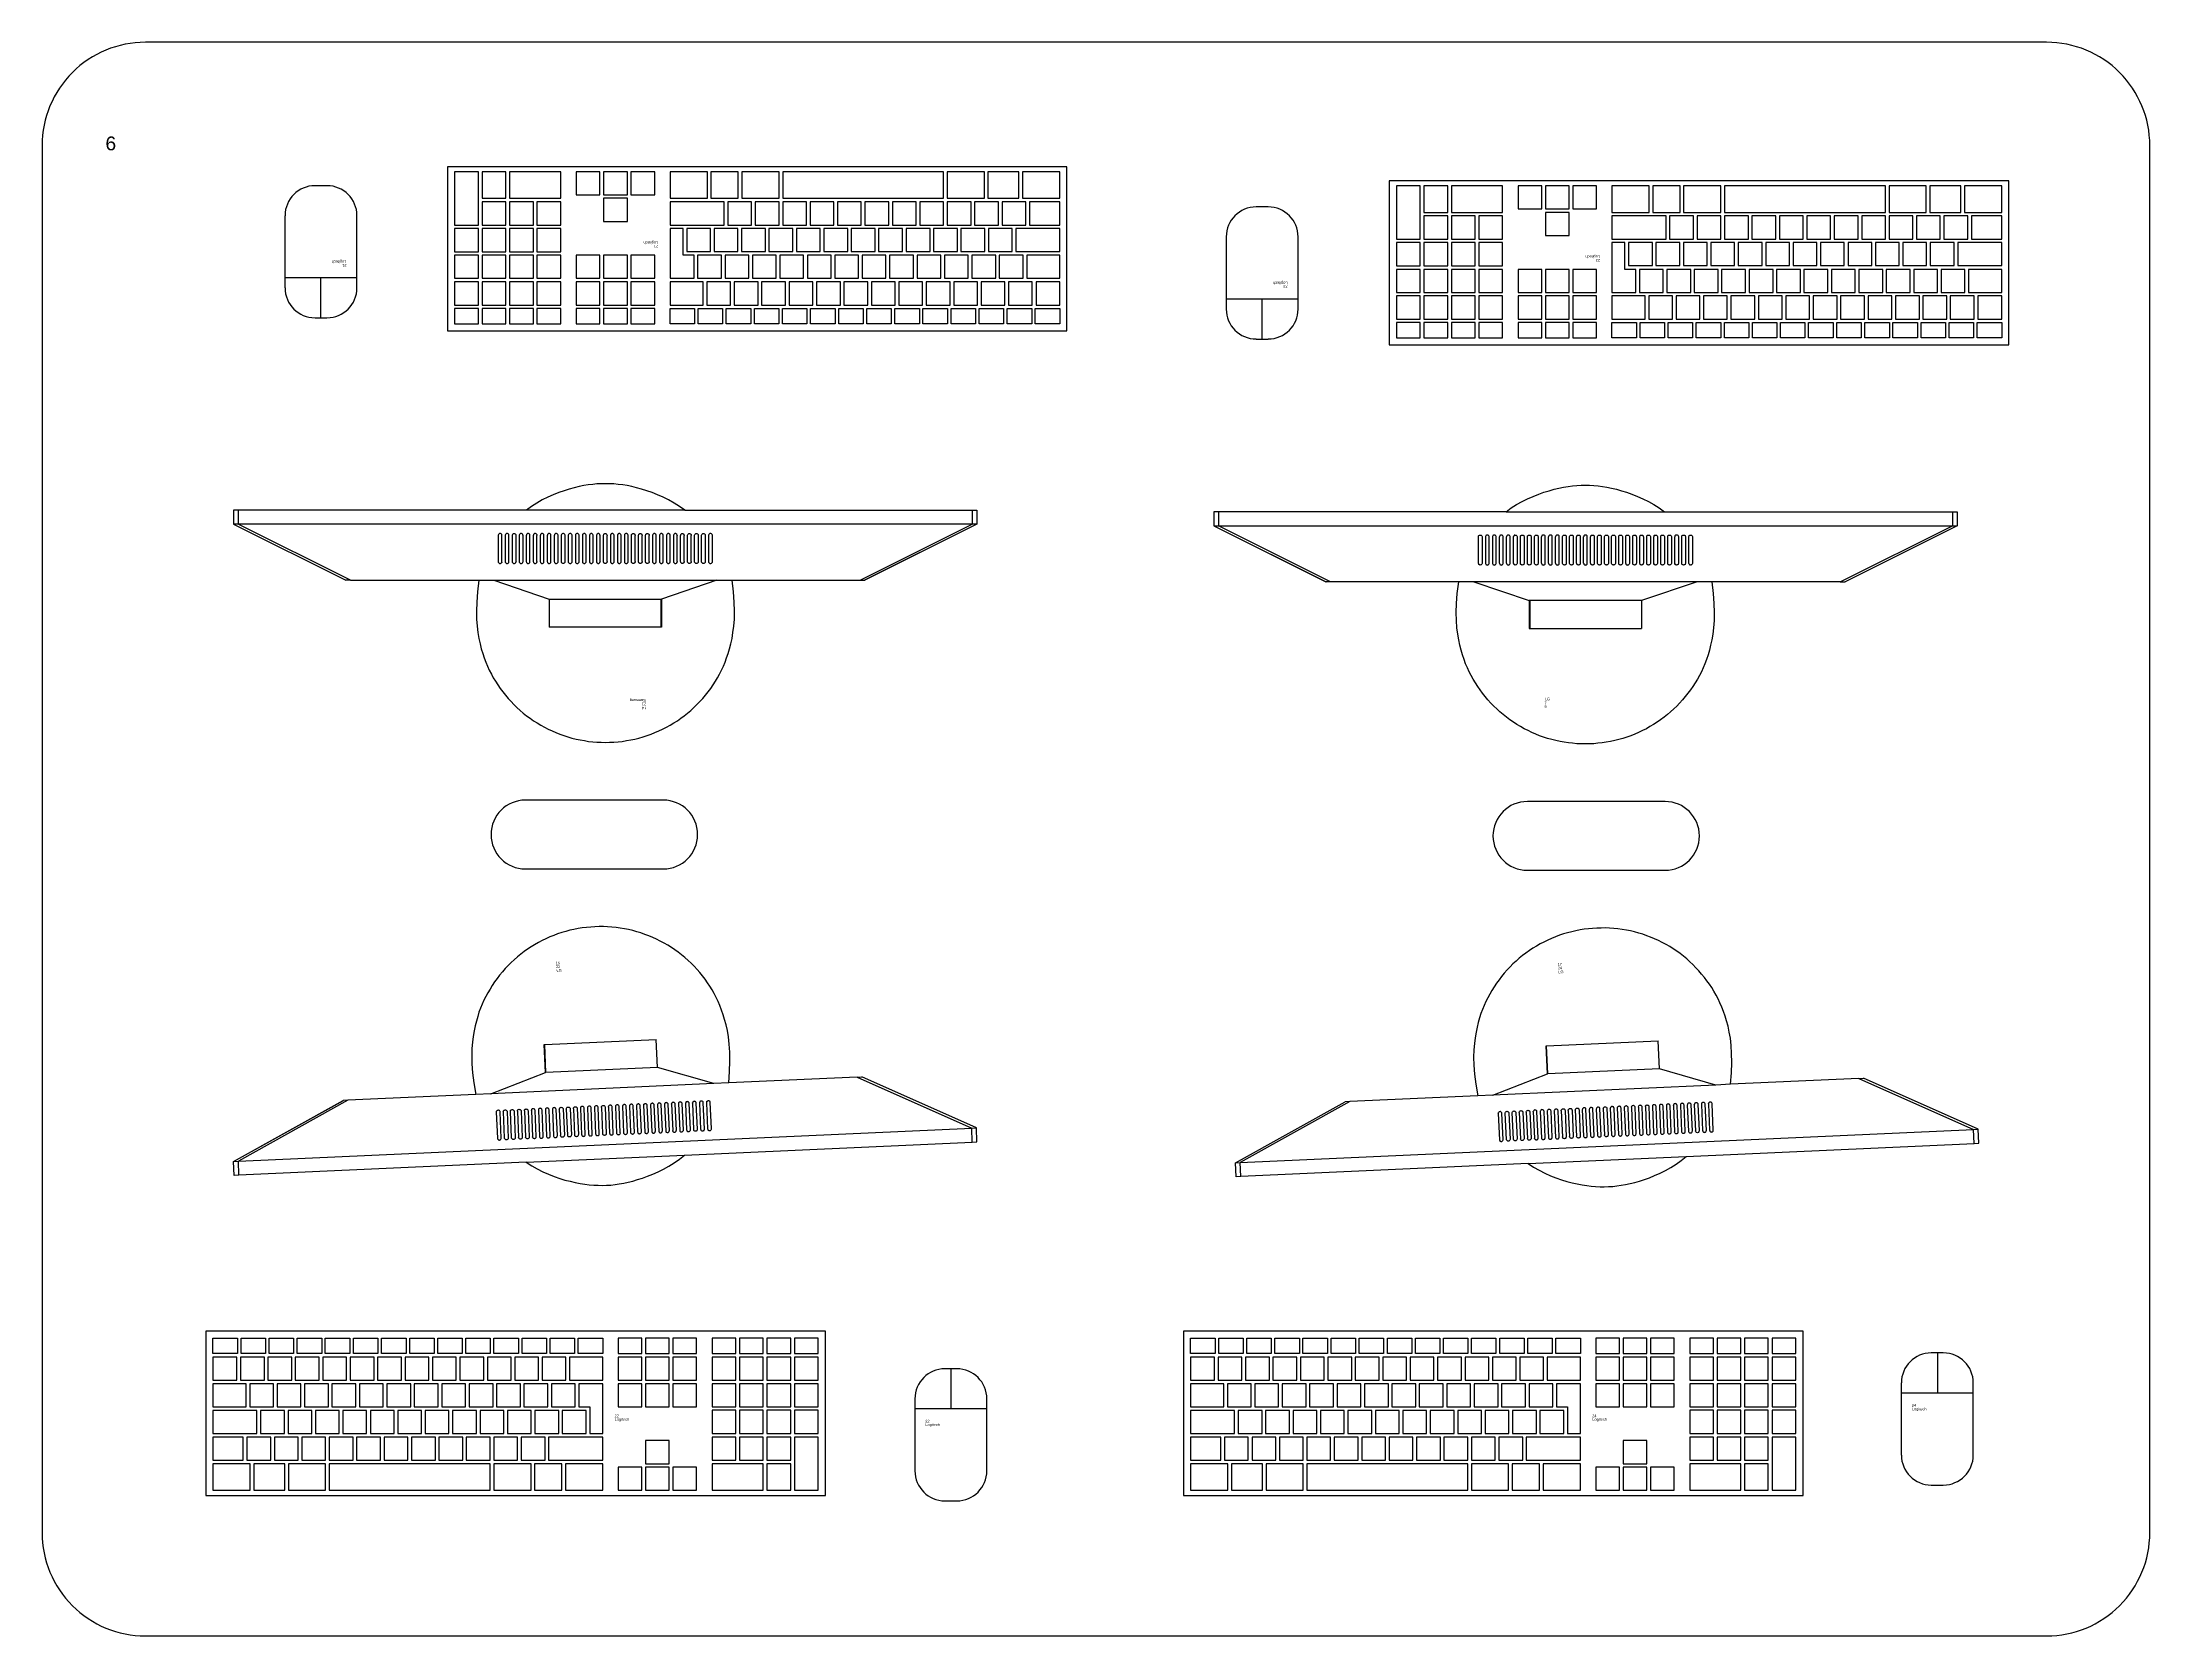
# Model space of a CAD drawing. Header units: inches. Extents: x 38 to 872, y -154 to 346.
# Drawn here: x 412.6 to 565.7, y -93.5 to 22.3 of the extents above; entities that cross this region are included whole.
import ezdxf

# ---------------------------------------------------------------- set-up
doc = ezdxf.new("R2010")
doc.units = ezdxf.units.IN
doc.header["$MEASUREMENT"] = 0
doc.layers.add('Edges', color=7, linetype='Continuous')
doc.styles.get("Standard").update_dxf_attribs({"font": 'arial.ttf'})

# ---------------------------------------------------------------- blocks, each defined once
blk = doc.blocks.new('Mesa')
blk.add_lwpolyline([(145.59, 115.78), (7.5, 115.78, 0.414214), (0, 108.28), (0, 7.5, 0.414214), (7.5, 0), (145.59, 0, 0.414214), (153.09, 7.5), (153.09, 108.28, 0.414214)], format="xyb", close=True)
for points in [[(45.11, 60.72), (35.11, 60.72)], [(117.88, 60.62), (107.88, 60.62)], [(35.11, 55.72), (45.11, 55.72)], [(107.88, 55.62), (117.88, 55.62)]]:
    blk.add_lwpolyline(points)
for centre, start, end in [((35.11, 58.22), 90, 270), ((45.11, 58.22), 270, 90), ((107.88, 58.12), 90, 270), ((117.88, 58.12), 270, 90)]:
    blk.add_arc(centre, 2.5, start, end)
for tag, p, flags in [('ID', (4.63, 109.47), 1), ('PC_DISPONIBLES', (4.67, 106.31), 3), ('PC_ACTUALES', (4.64, 104.71), 1)]:
    blk.add_attdef(tag, p, '', height=1, dxfattribs=dict(flags=flags))
blk.add_attdef('POSICION', (4.6, 107.93), '', height=1)
blk = doc.blocks.new('Monitor')
at = {"layer": 'Edges'}
for p, q in [((-3.95, -0.88), (-3.95, 1.16)), ((-3.95, 1.16), (-3.92, 1.16)), ((-3.92, -0.88), (-3.92, 1.16)), ((-3.92, 1.16), (4.19, 1.16)), ((4.19, -0.88), (4.19, 1.16)), ((-7.98, -2.24), (-3.95, -0.88)), ((-3.92, -0.88), (-3.95, -0.88)), ((4.19, -0.88), (-3.92, -0.88)), ((8.23, -2.24), (4.19, -0.88)), ((-26.87, -6.31), (-18.71, -2.24)), ((-26.87, -6.31), (-18.72, -2.24)), ((-18.38, -2.24), (-26.53, -6.31)), ((-18.71, -2.24), (-18.72, -2.24)), ((-18.38, -2.24), (-18.71, -2.24)), ((-9.08, -2.24), (-18.38, -2.24)), ((-7.98, -2.24), (-9.08, -2.24)), ((8.23, -2.24), (-7.98, -2.24)), ((9.31, -2.24), (8.23, -2.24)), ((18.64, -2.24), (9.31, -2.24)), ((18.64, -2.24), (26.79, -6.31)), ((18.64, -2.24), (18.98, -2.24)), ((27.13, -6.31), (18.98, -2.24)), ((-7.65, -3.56), (-7.63, -3.53)), ((-7.65, -3.56), (-7.65, -3.6)), ((-7.65, -3.6), (-7.65, -5.5)), ((-7.61, -3.5), (-7.63, -3.53)), ((-7.58, -3.48), (-7.61, -3.5)), ((-7.55, -3.47), (-7.58, -3.48)), ((-7.51, -3.46), (-7.55, -3.47)), ((-7.48, -3.47), (-7.51, -3.46)), ((-7.45, -3.48), (-7.48, -3.47)), ((-7.42, -3.5), (-7.45, -3.48)), ((-7.4, -3.53), (-7.42, -3.5)), ((-7.38, -3.56), (-7.4, -3.53)), ((-7.38, -3.6), (-7.38, -3.56)), ((-7.38, -5.5), (-7.38, -3.6)), ((-7.14, -3.56), (-7.12, -3.53)), ((-7.14, -3.6), (-7.14, -3.56)), ((-7.14, -5.5), (-7.14, -3.6)), ((-7.12, -3.53), (-7.1, -3.5)), ((-7.1, -3.5), (-7.07, -3.48)), ((-7.07, -3.48), (-7.04, -3.47)), ((-7.04, -3.47), (-7, -3.46)), ((-7, -3.46), (-6.97, -3.47)), ((-6.97, -3.47), (-6.94, -3.48)), ((-6.94, -3.48), (-6.91, -3.5)), ((-6.91, -3.5), (-6.89, -3.53)), ((-6.89, -3.53), (-6.87, -3.56)), ((-6.87, -3.56), (-6.87, -3.6)), ((-6.87, -3.6), (-6.87, -5.5)), ((-6.63, -3.56), (-6.61, -3.53)), ((-6.63, -3.6), (-6.63, -3.56)), ((-6.63, -5.5), (-6.63, -3.6)), ((-6.61, -3.53), (-6.59, -3.5)), ((-6.59, -3.5), (-6.56, -3.48)), ((-6.56, -3.48), (-6.53, -3.47)), ((-6.53, -3.47), (-6.5, -3.46)), ((-6.5, -3.46), (-6.46, -3.47)), ((-6.46, -3.47), (-6.43, -3.48)), ((-6.43, -3.48), (-6.4, -3.5)), ((-6.4, -3.5), (-6.38, -3.53)), ((-6.38, -3.53), (-6.36, -3.56)), ((-6.36, -3.56), (-6.36, -3.6)), ((-6.36, -3.6), (-6.36, -5.5)), ((-6.12, -3.56), (-6.1, -3.53)), ((-6.12, -3.6), (-6.12, -3.56)), ((-6.12, -3.6), (-6.12, -5.5)), ((-6.1, -3.53), (-6.08, -3.5)), ((-6.08, -3.5), (-6.05, -3.48)), ((-6.05, -3.48), (-6.02, -3.47)), ((-6.02, -3.47), (-5.99, -3.46)), ((-5.99, -3.46), (-5.95, -3.47)), ((-5.95, -3.47), (-5.92, -3.48)), ((-5.92, -3.48), (-5.89, -3.5)), ((-5.89, -3.5), (-5.87, -3.53)), ((-5.87, -3.53), (-5.85, -3.56)), ((-5.85, -3.56), (-5.85, -3.6)), ((-5.85, -3.6), (-5.85, -5.5)), ((-5.61, -3.56), (-5.59, -3.53)), ((-5.61, -3.6), (-5.61, -3.56)), ((-5.61, -3.6), (-5.61, -5.5)), ((-5.59, -3.53), (-5.57, -3.5)), ((-5.57, -3.5), (-5.54, -3.48)), ((-5.54, -3.48), (-5.51, -3.47)), ((-5.51, -3.47), (-5.48, -3.46)), ((-5.48, -3.46), (-5.44, -3.47)), ((-5.44, -3.47), (-5.41, -3.48)), ((-5.41, -3.48), (-5.38, -3.5)), ((-5.38, -3.5), (-5.36, -3.53)), ((-5.36, -3.53), (-5.35, -3.56)), ((-5.35, -3.56), (-5.34, -3.6)), ((-5.34, -3.6), (-5.34, -5.5)), ((-5.08, -3.53), (-5.1, -3.56)), ((-5.1, -3.6), (-5.1, -3.56)), ((-5.1, -3.6), (-5.1, -5.5)), ((-5.06, -3.5), (-5.08, -3.53)), ((-5.04, -3.48), (-5.06, -3.5)), ((-5, -3.47), (-5.04, -3.48)), ((-4.97, -3.46), (-5, -3.47)), ((-4.93, -3.47), (-4.97, -3.46)), ((-4.9, -3.48), (-4.93, -3.47)), ((-4.87, -3.5), (-4.9, -3.48)), ((-4.85, -3.53), (-4.87, -3.5)), ((-4.84, -3.56), (-4.85, -3.53)), ((-4.83, -3.6), (-4.84, -3.56)), ((-4.83, -5.5), (-4.83, -3.6)), ((-4.58, -3.53), (-4.59, -3.56)), ((-4.59, -3.56), (-4.59, -3.6)), ((-4.59, -3.6), (-4.59, -5.5)), ((-4.55, -3.5), (-4.58, -3.53)), ((-4.53, -3.48), (-4.55, -3.5)), ((-4.49, -3.47), (-4.53, -3.48)), ((-4.46, -3.46), (-4.49, -3.47)), ((-4.42, -3.47), (-4.46, -3.46)), ((-4.39, -3.48), (-4.42, -3.47)), ((-4.36, -3.5), (-4.39, -3.48)), ((-4.34, -3.53), (-4.36, -3.5)), ((-4.33, -3.56), (-4.34, -3.53)), ((-4.32, -3.6), (-4.33, -3.56)), ((-4.32, -5.5), (-4.32, -3.6)), ((-4.07, -3.53), (-4.08, -3.56)), ((-4.08, -3.56), (-4.08, -3.6)), ((-4.08, -3.6), (-4.08, -5.5)), ((-4.04, -3.5), (-4.07, -3.53)), ((-4.02, -3.48), (-4.04, -3.5)), ((-3.98, -3.47), (-4.02, -3.48)), ((-3.95, -3.46), (-3.98, -3.47)), ((-3.91, -3.47), (-3.95, -3.46)), ((-3.88, -3.48), (-3.91, -3.47)), ((-3.85, -3.5), (-3.88, -3.48)), ((-3.83, -3.53), (-3.85, -3.5)), ((-3.82, -3.56), (-3.83, -3.53)), ((-3.81, -3.6), (-3.82, -3.56)), ((-3.81, -5.5), (-3.81, -3.6)), ((-3.56, -3.53), (-3.57, -3.56)), ((-3.57, -3.56), (-3.57, -3.6)), ((-3.57, -3.6), (-3.57, -5.5)), ((-3.53, -3.5), (-3.56, -3.53)), ((-3.51, -3.48), (-3.53, -3.5)), ((-3.47, -3.47), (-3.51, -3.48)), ((-3.44, -3.46), (-3.47, -3.47)), ((-3.4, -3.47), (-3.44, -3.46)), ((-3.37, -3.48), (-3.4, -3.47)), ((-3.34, -3.5), (-3.37, -3.48)), ((-3.32, -3.53), (-3.34, -3.5)), ((-3.31, -3.56), (-3.32, -3.53)), ((-3.3, -3.6), (-3.31, -3.56)), ((-3.3, -5.5), (-3.3, -3.6)), ((-3.07, -3.6), (-3.06, -3.56)), ((-3.07, -3.6), (-3.07, -5.5)), ((-3.06, -3.56), (-3.05, -3.53)), ((-3.05, -3.53), (-3.03, -3.5)), ((-3.03, -3.5), (-3, -3.48)), ((-3, -3.48), (-2.96, -3.47)), ((-2.96, -3.47), (-2.93, -3.46)), ((-2.93, -3.46), (-2.89, -3.47)), ((-2.89, -3.47), (-2.86, -3.48)), ((-2.86, -3.48), (-2.83, -3.5)), ((-2.83, -3.5), (-2.81, -3.53)), ((-2.81, -3.53), (-2.8, -3.56)), ((-2.8, -3.56), (-2.79, -3.6)), ((-2.79, -3.6), (-2.79, -5.5)), ((-2.56, -3.6), (-2.55, -3.56)), ((-2.56, -3.6), (-2.56, -5.5)), ((-2.55, -3.56), (-2.54, -3.53)), ((-2.54, -3.53), (-2.52, -3.5)), ((-2.52, -3.5), (-2.49, -3.48)), ((-2.49, -3.48), (-2.46, -3.47)), ((-2.46, -3.47), (-2.42, -3.46)), ((-2.42, -3.46), (-2.38, -3.47)), ((-2.38, -3.47), (-2.35, -3.48)), ((-2.35, -3.48), (-2.32, -3.5)), ((-2.32, -3.5), (-2.3, -3.53)), ((-2.3, -3.53), (-2.29, -3.56)), ((-2.29, -3.56), (-2.28, -3.6)), ((-2.28, -3.6), (-2.28, -5.5)), ((-2.05, -3.6), (-2.04, -3.56)), ((-2.05, -3.6), (-2.05, -5.5)), ((-2.04, -3.56), (-2.03, -3.53)), ((-2.03, -3.53), (-2.01, -3.5)), ((-2.01, -3.5), (-1.98, -3.48)), ((-1.98, -3.48), (-1.95, -3.47)), ((-1.95, -3.47), (-1.91, -3.46)), ((-1.91, -3.46), (-1.88, -3.47)), ((-1.88, -3.47), (-1.84, -3.48)), ((-1.84, -3.48), (-1.81, -3.5)), ((-1.81, -3.5), (-1.79, -3.53)), ((-1.79, -3.53), (-1.78, -3.56)), ((-1.78, -3.56), (-1.77, -3.6)), ((-1.77, -3.6), (-1.77, -5.5)), ((-1.53, -3.56), (-1.54, -3.6)), ((-1.54, -3.6), (-1.54, -5.5)), ((-1.52, -3.53), (-1.53, -3.56)), ((-1.5, -3.5), (-1.52, -3.53)), ((-1.47, -3.48), (-1.5, -3.5)), ((-1.44, -3.47), (-1.47, -3.48)), ((-1.4, -3.46), (-1.44, -3.47)), ((-1.37, -3.47), (-1.4, -3.46)), ((-1.33, -3.48), (-1.37, -3.47)), ((-1.3, -3.5), (-1.33, -3.48)), ((-1.28, -3.53), (-1.3, -3.5)), ((-1.27, -3.56), (-1.28, -3.53)), ((-1.27, -3.6), (-1.27, -3.56)), ((-1.27, -5.5), (-1.27, -3.6)), ((-1.02, -3.56), (-1.03, -3.6)), ((-1.03, -3.6), (-1.03, -5.5)), ((-1.01, -3.53), (-1.02, -3.56)), ((-0.99, -3.5), (-1.01, -3.53)), ((-0.96, -3.48), (-0.99, -3.5)), ((-0.93, -3.47), (-0.96, -3.48)), ((-0.89, -3.46), (-0.93, -3.47)), ((-0.86, -3.47), (-0.89, -3.46)), ((-0.82, -3.48), (-0.86, -3.47)), ((-0.8, -3.5), (-0.82, -3.48)), ((-0.77, -3.53), (-0.8, -3.5)), ((-0.76, -3.56), (-0.77, -3.53)), ((-0.76, -3.6), (-0.76, -3.56)), ((-0.76, -5.5), (-0.76, -3.6)), ((-0.51, -3.56), (-0.52, -3.6)), ((-0.52, -3.6), (-0.52, -5.5)), ((-0.5, -3.53), (-0.51, -3.56)), ((-0.48, -3.5), (-0.5, -3.53)), ((-0.45, -3.48), (-0.48, -3.5)), ((-0.42, -3.47), (-0.45, -3.48)), ((-0.38, -3.46), (-0.42, -3.47)), ((-0.35, -3.47), (-0.38, -3.46)), ((-0.31, -3.48), (-0.35, -3.47)), ((-0.29, -3.5), (-0.31, -3.48)), ((-0.26, -3.53), (-0.29, -3.5)), ((-0.25, -3.56), (-0.26, -3.53)), ((-0.25, -3.6), (-0.25, -3.56)), ((-0.25, -5.5), (-0.25, -3.6)), ((-0.01, -3.6), (0, -3.56)), ((-0.01, -3.6), (-0.01, -5.5)), ((0, -3.56), (0.01, -3.53)), ((0.01, -3.53), (0.03, -3.5)), ((0.03, -3.5), (0.06, -3.48)), ((0.06, -3.48), (0.09, -3.47)), ((0.09, -3.47), (0.13, -3.46)), ((0.13, -3.46), (0.16, -3.47)), ((0.16, -3.47), (0.2, -3.48)), ((0.2, -3.48), (0.22, -3.5)), ((0.22, -3.5), (0.24, -3.53)), ((0.24, -3.53), (0.26, -3.56)), ((0.26, -3.56), (0.26, -3.6)), ((0.26, -3.6), (0.26, -5.5)), ((0.5, -3.6), (0.51, -3.56)), ((0.5, -3.6), (0.5, -5.5)), ((0.52, -3.53), (0.51, -3.56)), ((0.54, -3.5), (0.52, -3.53)), ((0.57, -3.48), (0.54, -3.5)), ((0.6, -3.47), (0.57, -3.48)), ((0.64, -3.46), (0.6, -3.47)), ((0.67, -3.47), (0.64, -3.46)), ((0.7, -3.48), (0.67, -3.47)), ((0.73, -3.5), (0.7, -3.48)), ((0.75, -3.53), (0.73, -3.5)), ((0.77, -3.56), (0.75, -3.53)), ((0.77, -3.6), (0.77, -3.56)), ((0.77, -5.5), (0.77, -3.6)), ((1.03, -3.53), (1.01, -3.56)), ((1.01, -3.56), (1.01, -3.6)), ((1.01, -3.6), (1.01, -5.5)), ((1.05, -3.5), (1.03, -3.53)), ((1.08, -3.48), (1.05, -3.5)), ((1.11, -3.47), (1.08, -3.48)), ((1.15, -3.46), (1.11, -3.47)), ((1.18, -3.47), (1.15, -3.46)), ((1.21, -3.48), (1.18, -3.47)), ((1.24, -3.5), (1.21, -3.48)), ((1.26, -3.53), (1.24, -3.5)), ((1.28, -3.56), (1.26, -3.53)), ((1.28, -3.6), (1.28, -3.56)), ((1.28, -5.5), (1.28, -3.6)), ((1.54, -3.53), (1.52, -3.56)), ((1.52, -3.56), (1.52, -3.6)), ((1.52, -3.6), (1.52, -5.5)), ((1.56, -3.5), (1.54, -3.53)), ((1.59, -3.48), (1.56, -3.5)), ((1.62, -3.47), (1.59, -3.48)), ((1.66, -3.46), (1.62, -3.47)), ((1.69, -3.47), (1.66, -3.46)), ((1.72, -3.48), (1.69, -3.47)), ((1.75, -3.5), (1.72, -3.48)), ((1.77, -3.53), (1.75, -3.5)), ((1.79, -3.56), (1.77, -3.53)), ((1.79, -3.6), (1.79, -3.56)), ((1.79, -5.5), (1.79, -3.6)), ((2.05, -3.53), (2.03, -3.56)), ((2.03, -3.56), (2.03, -3.6)), ((2.03, -3.6), (2.03, -5.5)), ((2.07, -3.5), (2.05, -3.53)), ((2.1, -3.48), (2.07, -3.5)), ((2.13, -3.47), (2.1, -3.48)), ((2.16, -3.46), (2.13, -3.47)), ((2.2, -3.47), (2.16, -3.46)), ((2.23, -3.48), (2.2, -3.47)), ((2.26, -3.5), (2.23, -3.48)), ((2.28, -3.53), (2.26, -3.5)), ((2.3, -3.56), (2.28, -3.53)), ((2.3, -3.6), (2.3, -3.56)), ((2.3, -5.5), (2.3, -3.6)), ((2.56, -3.53), (2.54, -3.56)), ((2.54, -3.56), (2.54, -3.6)), ((2.54, -3.6), (2.54, -5.5)), ((2.58, -3.5), (2.56, -3.53)), ((2.61, -3.48), (2.58, -3.5)), ((2.64, -3.47), (2.61, -3.48)), ((2.67, -3.46), (2.64, -3.47)), ((2.71, -3.47), (2.67, -3.46)), ((2.74, -3.48), (2.71, -3.47)), ((2.77, -3.5), (2.74, -3.48)), ((2.79, -3.53), (2.77, -3.5)), ((2.81, -3.56), (2.79, -3.53)), ((2.81, -3.6), (2.81, -3.56)), ((2.81, -5.5), (2.81, -3.6)), ((3.05, -3.56), (3.07, -3.53)), ((3.05, -3.56), (3.05, -3.6)), ((3.05, -3.6), (3.05, -5.5)), ((3.07, -3.53), (3.09, -3.5)), ((3.09, -3.5), (3.12, -3.48)), ((3.12, -3.48), (3.15, -3.47)), ((3.15, -3.47), (3.18, -3.46)), ((3.18, -3.46), (3.22, -3.47)), ((3.22, -3.47), (3.25, -3.48)), ((3.28, -3.5), (3.25, -3.48)), ((3.3, -3.53), (3.28, -3.5)), ((3.32, -3.56), (3.3, -3.53)), ((3.32, -3.6), (3.32, -3.56)), ((3.32, -5.5), (3.32, -3.6)), ((3.58, -3.53), (3.56, -3.56)), ((3.56, -3.56), (3.56, -3.6)), ((3.56, -3.6), (3.56, -5.5)), ((3.6, -3.5), (3.58, -3.53)), ((3.63, -3.48), (3.6, -3.5)), ((3.66, -3.47), (3.63, -3.48)), ((3.69, -3.46), (3.66, -3.47)), ((3.73, -3.47), (3.69, -3.46)), ((3.76, -3.48), (3.73, -3.47)), ((3.79, -3.5), (3.76, -3.48)), ((3.81, -3.53), (3.79, -3.5)), ((3.82, -3.56), (3.81, -3.53)), ((3.83, -3.6), (3.82, -3.56)), ((3.83, -5.5), (3.83, -3.6)), ((4.09, -3.53), (4.07, -3.56)), ((4.07, -3.56), (4.07, -3.6)), ((4.07, -3.6), (4.07, -5.5)), ((4.11, -3.5), (4.09, -3.53)), ((4.13, -3.48), (4.11, -3.5)), ((4.17, -3.47), (4.13, -3.48)), ((4.2, -3.46), (4.17, -3.47)), ((4.24, -3.47), (4.2, -3.46)), ((4.27, -3.48), (4.24, -3.47)), ((4.3, -3.5), (4.27, -3.48)), ((4.32, -3.53), (4.3, -3.5)), ((4.33, -3.56), (4.32, -3.53)), ((4.34, -3.6), (4.33, -3.56)), ((4.34, -5.5), (4.34, -3.6)), ((4.59, -3.53), (4.58, -3.56)), ((4.58, -3.56), (4.58, -3.6)), ((4.58, -3.6), (4.58, -5.5)), ((4.62, -3.5), (4.59, -3.53)), ((4.64, -3.48), (4.62, -3.5)), ((4.68, -3.47), (4.64, -3.48)), ((4.71, -3.46), (4.68, -3.47)), ((4.75, -3.47), (4.71, -3.46)), ((4.78, -3.48), (4.75, -3.47)), ((4.81, -3.5), (4.78, -3.48)), ((4.83, -3.53), (4.81, -3.5)), ((4.84, -3.56), (4.83, -3.53)), ((4.85, -3.6), (4.84, -3.56)), ((4.85, -5.5), (4.85, -3.6)), ((5.1, -3.53), (5.09, -3.56)), ((5.09, -3.6), (5.09, -3.56)), ((5.09, -3.6), (5.09, -5.5)), ((5.13, -3.5), (5.1, -3.53)), ((5.15, -3.48), (5.13, -3.5)), ((5.19, -3.47), (5.15, -3.48)), ((5.22, -3.46), (5.19, -3.47)), ((5.26, -3.47), (5.22, -3.46)), ((5.29, -3.48), (5.26, -3.47)), ((5.32, -3.5), (5.29, -3.48)), ((5.34, -3.53), (5.32, -3.5)), ((5.35, -3.56), (5.34, -3.53)), ((5.36, -3.6), (5.35, -3.56)), ((5.36, -5.5), (5.36, -3.6)), ((5.61, -3.53), (5.6, -3.56)), ((5.6, -3.56), (5.6, -3.6)), ((5.6, -3.6), (5.6, -5.5)), ((5.63, -3.5), (5.61, -3.53)), ((5.66, -3.48), (5.63, -3.5)), ((5.7, -3.47), (5.66, -3.48)), ((5.73, -3.46), (5.7, -3.47)), ((5.77, -3.47), (5.73, -3.46)), ((5.8, -3.48), (5.77, -3.47)), ((5.83, -3.5), (5.8, -3.48)), ((5.85, -3.53), (5.83, -3.5)), ((5.86, -3.56), (5.85, -3.53)), ((5.87, -3.6), (5.86, -3.56)), ((5.87, -5.5), (5.87, -3.6)), ((6.11, -3.56), (6.1, -3.6)), ((6.1, -3.6), (6.1, -5.5)), ((6.12, -3.53), (6.11, -3.56)), ((6.14, -3.5), (6.12, -3.53)), ((6.17, -3.48), (6.14, -3.5)), ((6.21, -3.47), (6.17, -3.48)), ((6.24, -3.46), (6.21, -3.47)), ((6.28, -3.47), (6.24, -3.46)), ((6.31, -3.48), (6.28, -3.47)), ((6.34, -3.5), (6.31, -3.48)), ((6.36, -3.53), (6.34, -3.5)), ((6.37, -3.56), (6.36, -3.53)), ((6.38, -3.6), (6.37, -3.56)), ((6.38, -5.5), (6.38, -3.6)), ((6.61, -3.6), (6.62, -3.56)), ((6.61, -3.6), (6.61, -5.5)), ((6.63, -3.53), (6.62, -3.56)), ((6.65, -3.5), (6.63, -3.53)), ((6.68, -3.48), (6.65, -3.5)), ((6.71, -3.47), (6.68, -3.48)), ((6.75, -3.46), (6.71, -3.47)), ((6.79, -3.47), (6.75, -3.46)), ((6.82, -3.48), (6.79, -3.47)), ((6.85, -3.5), (6.82, -3.48)), ((6.87, -3.53), (6.85, -3.5)), ((6.88, -3.56), (6.87, -3.53)), ((6.89, -3.6), (6.88, -3.56)), ((6.89, -5.5), (6.89, -3.6)), ((7.13, -3.56), (7.12, -3.6)), ((7.12, -3.6), (7.12, -5.5)), ((7.14, -3.53), (7.13, -3.56)), ((7.16, -3.5), (7.14, -3.53)), ((7.19, -3.48), (7.16, -3.5)), ((7.22, -3.47), (7.19, -3.48)), ((7.26, -3.46), (7.22, -3.47)), ((7.29, -3.47), (7.26, -3.46)), ((7.33, -3.48), (7.29, -3.47)), ((7.36, -3.5), (7.33, -3.48)), ((7.38, -3.53), (7.36, -3.5)), ((7.39, -3.56), (7.38, -3.53)), ((7.4, -3.6), (7.39, -3.56)), ((7.4, -5.5), (7.4, -3.6)), ((7.64, -3.56), (7.63, -3.6)), ((7.63, -3.6), (7.63, -5.5)), ((7.64, -3.56), (7.65, -3.53)), ((7.65, -3.53), (7.67, -3.5)), ((7.67, -3.5), (7.7, -3.48)), ((7.7, -3.48), (7.73, -3.47)), ((7.77, -3.46), (7.73, -3.47)), ((7.8, -3.47), (7.77, -3.46)), ((7.84, -3.48), (7.8, -3.47)), ((7.86, -3.5), (7.84, -3.48)), ((7.89, -3.53), (7.86, -3.5)), ((7.9, -3.56), (7.89, -3.53)), ((7.9, -3.6), (7.9, -3.56)), ((7.9, -5.5), (7.9, -3.6)), ((-7.65, -5.5), (-7.65, -5.53)), ((-7.65, -5.53), (-7.63, -5.57)), ((-7.63, -5.57), (-7.61, -5.6)), ((-7.61, -5.6), (-7.58, -5.62)), ((-7.58, -5.62), (-7.55, -5.63)), ((-7.55, -5.63), (-7.51, -5.64)), ((-7.51, -5.64), (-7.48, -5.63)), ((-7.48, -5.63), (-7.45, -5.62)), ((-7.45, -5.62), (-7.42, -5.6)), ((-7.42, -5.6), (-7.4, -5.57)), ((-7.4, -5.57), (-7.38, -5.53)), ((-7.38, -5.53), (-7.38, -5.5)), ((-7.14, -5.53), (-7.14, -5.5)), ((-7.12, -5.57), (-7.14, -5.53)), ((-7.1, -5.6), (-7.12, -5.57)), ((-7.07, -5.62), (-7.1, -5.6)), ((-7.04, -5.63), (-7.07, -5.62)), ((-7, -5.64), (-7.04, -5.63)), ((-6.97, -5.63), (-7, -5.64)), ((-6.94, -5.62), (-6.97, -5.63)), ((-6.91, -5.6), (-6.94, -5.62)), ((-6.89, -5.57), (-6.91, -5.6)), ((-6.87, -5.53), (-6.89, -5.57)), ((-6.87, -5.5), (-6.87, -5.53)), ((-6.63, -5.53), (-6.63, -5.5)), ((-6.61, -5.57), (-6.63, -5.53)), ((-6.59, -5.6), (-6.61, -5.57)), ((-6.56, -5.62), (-6.59, -5.6)), ((-6.53, -5.63), (-6.56, -5.62)), ((-6.5, -5.64), (-6.53, -5.63)), ((-6.46, -5.63), (-6.5, -5.64)), ((-6.43, -5.62), (-6.46, -5.63)), ((-6.4, -5.6), (-6.43, -5.62)), ((-6.38, -5.57), (-6.4, -5.6)), ((-6.36, -5.53), (-6.38, -5.57)), ((-6.36, -5.5), (-6.36, -5.53)), ((-6.12, -5.53), (-6.12, -5.5)), ((-6.1, -5.57), (-6.12, -5.53)), ((-6.08, -5.6), (-6.1, -5.57)), ((-6.05, -5.62), (-6.08, -5.6)), ((-6.02, -5.63), (-6.05, -5.62)), ((-5.99, -5.64), (-6.02, -5.63)), ((-5.95, -5.63), (-5.99, -5.64)), ((-5.92, -5.62), (-5.95, -5.63)), ((-5.89, -5.6), (-5.92, -5.62)), ((-5.87, -5.57), (-5.89, -5.6)), ((-5.85, -5.53), (-5.87, -5.57)), ((-5.85, -5.5), (-5.85, -5.53)), ((-5.61, -5.53), (-5.61, -5.5)), ((-5.59, -5.57), (-5.61, -5.53)), ((-5.57, -5.6), (-5.59, -5.57)), ((-5.54, -5.62), (-5.57, -5.6)), ((-5.51, -5.63), (-5.54, -5.62)), ((-5.48, -5.64), (-5.51, -5.63)), ((-5.44, -5.63), (-5.48, -5.64)), ((-5.41, -5.62), (-5.44, -5.63)), ((-5.38, -5.6), (-5.41, -5.62)), ((-5.36, -5.57), (-5.38, -5.6)), ((-5.35, -5.53), (-5.36, -5.57)), ((-5.34, -5.5), (-5.35, -5.53)), ((-5.1, -5.53), (-5.1, -5.5)), ((-5.1, -5.53), (-5.08, -5.57)), ((-5.08, -5.57), (-5.06, -5.6)), ((-5.04, -5.62), (-5.06, -5.6)), ((-5, -5.63), (-5.04, -5.62)), ((-5, -5.63), (-4.97, -5.64)), ((-4.97, -5.64), (-4.93, -5.63)), ((-4.93, -5.63), (-4.9, -5.62)), ((-4.9, -5.62), (-4.87, -5.6)), ((-4.87, -5.6), (-4.85, -5.57)), ((-4.85, -5.57), (-4.84, -5.53)), ((-4.84, -5.53), (-4.83, -5.5)), ((-4.59, -5.5), (-4.59, -5.53)), ((-4.59, -5.53), (-4.58, -5.57)), ((-4.58, -5.57), (-4.55, -5.6)), ((-4.55, -5.6), (-4.53, -5.62)), ((-4.53, -5.62), (-4.49, -5.63)), ((-4.49, -5.63), (-4.46, -5.64)), ((-4.46, -5.64), (-4.42, -5.63)), ((-4.42, -5.63), (-4.39, -5.62)), ((-4.39, -5.62), (-4.36, -5.6)), ((-4.36, -5.6), (-4.34, -5.57)), ((-4.34, -5.57), (-4.33, -5.53)), ((-4.33, -5.53), (-4.32, -5.5)), ((-4.08, -5.5), (-4.08, -5.53)), ((-4.08, -5.53), (-4.07, -5.57)), ((-4.07, -5.57), (-4.04, -5.6)), ((-4.04, -5.6), (-4.02, -5.62)), ((-4.02, -5.62), (-3.98, -5.63)), ((-3.98, -5.63), (-3.95, -5.64)), ((-3.95, -5.64), (-3.91, -5.63)), ((-3.91, -5.63), (-3.88, -5.62)), ((-3.88, -5.62), (-3.85, -5.6)), ((-3.85, -5.6), (-3.83, -5.57)), ((-3.83, -5.57), (-3.82, -5.53)), ((-3.82, -5.53), (-3.81, -5.5)), ((-3.57, -5.5), (-3.57, -5.53)), ((-3.57, -5.53), (-3.56, -5.57)), ((-3.56, -5.57), (-3.53, -5.6)), ((-3.53, -5.6), (-3.51, -5.62)), ((-3.51, -5.62), (-3.47, -5.63)), ((-3.47, -5.63), (-3.44, -5.64)), ((-3.44, -5.64), (-3.4, -5.63)), ((-3.4, -5.63), (-3.37, -5.62)), ((-3.37, -5.62), (-3.34, -5.6)), ((-3.34, -5.6), (-3.32, -5.57)), ((-3.32, -5.57), (-3.31, -5.53)), ((-3.31, -5.53), (-3.3, -5.5)), ((-3.06, -5.53), (-3.07, -5.5)), ((-3.05, -5.57), (-3.06, -5.53)), ((-3.03, -5.6), (-3.05, -5.57)), ((-3, -5.62), (-3.03, -5.6)), ((-2.96, -5.63), (-3, -5.62)), ((-2.93, -5.64), (-2.96, -5.63)), ((-2.89, -5.63), (-2.93, -5.64)), ((-2.86, -5.62), (-2.89, -5.63)), ((-2.83, -5.6), (-2.86, -5.62)), ((-2.81, -5.57), (-2.83, -5.6)), ((-2.8, -5.53), (-2.81, -5.57)), ((-2.79, -5.5), (-2.8, -5.53)), ((-2.55, -5.53), (-2.56, -5.5)), ((-2.54, -5.57), (-2.55, -5.53)), ((-2.52, -5.6), (-2.54, -5.57)), ((-2.49, -5.62), (-2.52, -5.6)), ((-2.46, -5.63), (-2.49, -5.62)), ((-2.42, -5.64), (-2.46, -5.63)), ((-2.38, -5.63), (-2.42, -5.64)), ((-2.35, -5.62), (-2.38, -5.63)), ((-2.32, -5.6), (-2.35, -5.62)), ((-2.3, -5.57), (-2.32, -5.6)), ((-2.29, -5.53), (-2.3, -5.57)), ((-2.28, -5.5), (-2.29, -5.53)), ((-2.04, -5.53), (-2.05, -5.5)), ((-2.03, -5.57), (-2.04, -5.53)), ((-2.01, -5.6), (-2.03, -5.57)), ((-1.98, -5.62), (-2.01, -5.6)), ((-1.95, -5.63), (-1.98, -5.62)), ((-1.91, -5.64), (-1.95, -5.63)), ((-1.88, -5.63), (-1.91, -5.64)), ((-1.84, -5.62), (-1.88, -5.63)), ((-1.81, -5.6), (-1.84, -5.62)), ((-1.79, -5.57), (-1.81, -5.6)), ((-1.78, -5.53), (-1.79, -5.57)), ((-1.77, -5.5), (-1.78, -5.53)), ((-1.54, -5.5), (-1.53, -5.53)), ((-1.53, -5.53), (-1.52, -5.57)), ((-1.52, -5.57), (-1.5, -5.6)), ((-1.5, -5.6), (-1.47, -5.62)), ((-1.47, -5.62), (-1.44, -5.63)), ((-1.44, -5.63), (-1.4, -5.64)), ((-1.4, -5.64), (-1.37, -5.63)), ((-1.37, -5.63), (-1.33, -5.62)), ((-1.33, -5.62), (-1.3, -5.6)), ((-1.3, -5.6), (-1.28, -5.57)), ((-1.28, -5.57), (-1.27, -5.53)), ((-1.27, -5.53), (-1.27, -5.5)), ((-1.03, -5.5), (-1.02, -5.53)), ((-1.02, -5.53), (-1.01, -5.57)), ((-1.01, -5.57), (-0.99, -5.6)), ((-0.99, -5.6), (-0.96, -5.62)), ((-0.96, -5.62), (-0.93, -5.63)), ((-0.93, -5.63), (-0.89, -5.64)), ((-0.89, -5.64), (-0.86, -5.63)), ((-0.86, -5.63), (-0.82, -5.62)), ((-0.82, -5.62), (-0.8, -5.6)), ((-0.8, -5.6), (-0.77, -5.57)), ((-0.77, -5.57), (-0.76, -5.53)), ((-0.76, -5.53), (-0.76, -5.5)), ((-0.52, -5.5), (-0.51, -5.53)), ((-0.51, -5.53), (-0.5, -5.57)), ((-0.5, -5.57), (-0.48, -5.6)), ((-0.48, -5.6), (-0.45, -5.62)), ((-0.45, -5.62), (-0.42, -5.63)), ((-0.42, -5.63), (-0.38, -5.64)), ((-0.38, -5.64), (-0.35, -5.63)), ((-0.35, -5.63), (-0.31, -5.62)), ((-0.31, -5.62), (-0.29, -5.6)), ((-0.29, -5.6), (-0.26, -5.57)), ((-0.26, -5.57), (-0.25, -5.53)), ((-0.25, -5.53), (-0.25, -5.5)), ((0, -5.53), (-0.01, -5.5)), ((0.01, -5.57), (0, -5.53)), ((0.03, -5.6), (0.01, -5.57)), ((0.06, -5.62), (0.03, -5.6)), ((0.09, -5.63), (0.06, -5.62)), ((0.13, -5.64), (0.09, -5.63)), ((0.16, -5.63), (0.13, -5.64)), ((0.2, -5.62), (0.16, -5.63)), ((0.22, -5.6), (0.2, -5.62)), ((0.24, -5.57), (0.22, -5.6)), ((0.26, -5.53), (0.24, -5.57)), ((0.26, -5.5), (0.26, -5.53)), ((0.5, -5.5), (0.51, -5.53)), ((0.51, -5.53), (0.52, -5.57)), ((0.52, -5.57), (0.54, -5.6)), ((0.54, -5.6), (0.57, -5.62)), ((0.57, -5.62), (0.6, -5.63)), ((0.6, -5.63), (0.64, -5.64)), ((0.64, -5.64), (0.67, -5.63)), ((0.67, -5.63), (0.7, -5.62)), ((0.7, -5.62), (0.73, -5.6)), ((0.73, -5.6), (0.75, -5.57)), ((0.75, -5.57), (0.77, -5.53)), ((0.77, -5.53), (0.77, -5.5)), ((1.01, -5.5), (1.01, -5.53)), ((1.01, -5.53), (1.03, -5.57)), ((1.03, -5.57), (1.05, -5.6)), ((1.05, -5.6), (1.08, -5.62)), ((1.08, -5.62), (1.11, -5.63)), ((1.11, -5.63), (1.15, -5.64)), ((1.15, -5.64), (1.18, -5.63)), ((1.18, -5.63), (1.21, -5.62)), ((1.21, -5.62), (1.24, -5.6)), ((1.24, -5.6), (1.26, -5.57)), ((1.26, -5.57), (1.28, -5.53)), ((1.28, -5.53), (1.28, -5.5)), ((1.52, -5.5), (1.52, -5.53)), ((1.52, -5.53), (1.54, -5.57)), ((1.54, -5.57), (1.56, -5.6)), ((1.56, -5.6), (1.59, -5.62)), ((1.59, -5.62), (1.62, -5.63)), ((1.62, -5.63), (1.66, -5.64)), ((1.66, -5.64), (1.69, -5.63)), ((1.69, -5.63), (1.72, -5.62)), ((1.72, -5.62), (1.75, -5.6)), ((1.75, -5.6), (1.77, -5.57)), ((1.77, -5.57), (1.79, -5.53)), ((1.79, -5.53), (1.79, -5.5)), ((2.03, -5.5), (2.03, -5.53)), ((2.03, -5.53), (2.05, -5.57)), ((2.05, -5.57), (2.07, -5.6)), ((2.07, -5.6), (2.1, -5.62)), ((2.1, -5.62), (2.13, -5.63)), ((2.13, -5.63), (2.16, -5.64)), ((2.16, -5.64), (2.2, -5.63)), ((2.2, -5.63), (2.23, -5.62)), ((2.23, -5.62), (2.26, -5.6)), ((2.26, -5.6), (2.28, -5.57)), ((2.28, -5.57), (2.3, -5.53)), ((2.3, -5.53), (2.3, -5.5)), ((2.54, -5.5), (2.54, -5.53)), ((2.54, -5.53), (2.56, -5.57)), ((2.56, -5.57), (2.58, -5.6)), ((2.58, -5.6), (2.61, -5.62)), ((2.61, -5.62), (2.64, -5.63)), ((2.64, -5.63), (2.67, -5.64)), ((2.67, -5.64), (2.71, -5.63)), ((2.71, -5.63), (2.74, -5.62)), ((2.74, -5.62), (2.77, -5.6)), ((2.77, -5.6), (2.79, -5.57)), ((2.79, -5.57), (2.81, -5.53)), ((2.81, -5.53), (2.81, -5.5)), ((3.05, -5.5), (3.05, -5.53)), ((3.05, -5.53), (3.07, -5.57)), ((3.07, -5.57), (3.09, -5.6)), ((3.09, -5.6), (3.12, -5.62)), ((3.12, -5.62), (3.15, -5.63)), ((3.15, -5.63), (3.18, -5.64)), ((3.18, -5.64), (3.22, -5.63)), ((3.22, -5.63), (3.25, -5.62)), ((3.25, -5.62), (3.28, -5.6)), ((3.28, -5.6), (3.3, -5.57)), ((3.3, -5.57), (3.32, -5.53)), ((3.32, -5.53), (3.32, -5.5)), ((3.56, -5.5), (3.56, -5.53)), ((3.56, -5.53), (3.58, -5.57)), ((3.58, -5.57), (3.6, -5.6)), ((3.6, -5.6), (3.63, -5.62)), ((3.63, -5.62), (3.66, -5.63)), ((3.66, -5.63), (3.69, -5.64)), ((3.69, -5.64), (3.73, -5.63)), ((3.73, -5.63), (3.76, -5.62)), ((3.76, -5.62), (3.79, -5.6)), ((3.79, -5.6), (3.81, -5.57)), ((3.81, -5.57), (3.82, -5.53)), ((3.82, -5.53), (3.83, -5.5)), ((4.07, -5.5), (4.07, -5.53)), ((4.07, -5.53), (4.09, -5.57)), ((4.09, -5.57), (4.11, -5.6)), ((4.11, -5.6), (4.13, -5.62)), ((4.13, -5.62), (4.17, -5.63)), ((4.17, -5.63), (4.2, -5.64)), ((4.2, -5.64), (4.24, -5.63)), ((4.24, -5.63), (4.27, -5.62)), ((4.27, -5.62), (4.3, -5.6)), ((4.3, -5.6), (4.32, -5.57)), ((4.32, -5.57), (4.33, -5.53)), ((4.33, -5.53), (4.34, -5.5)), ((4.58, -5.5), (4.58, -5.53)), ((4.58, -5.53), (4.59, -5.57)), ((4.59, -5.57), (4.62, -5.6)), ((4.62, -5.6), (4.64, -5.62)), ((4.64, -5.62), (4.68, -5.63)), ((4.68, -5.63), (4.71, -5.64)), ((4.71, -5.64), (4.75, -5.63)), ((4.75, -5.63), (4.78, -5.62)), ((4.78, -5.62), (4.81, -5.6)), ((4.81, -5.6), (4.83, -5.57)), ((4.83, -5.57), (4.84, -5.53)), ((4.84, -5.53), (4.85, -5.5)), ((5.09, -5.53), (5.09, -5.5)), ((5.1, -5.57), (5.09, -5.53)), ((5.1, -5.57), (5.13, -5.6)), ((5.13, -5.6), (5.15, -5.62)), ((5.15, -5.62), (5.19, -5.63)), ((5.19, -5.63), (5.22, -5.64)), ((5.22, -5.64), (5.26, -5.63)), ((5.26, -5.63), (5.29, -5.62)), ((5.29, -5.62), (5.32, -5.6)), ((5.32, -5.6), (5.34, -5.57)), ((5.34, -5.57), (5.35, -5.53)), ((5.35, -5.53), (5.36, -5.5)), ((5.6, -5.5), (5.6, -5.53)), ((5.6, -5.53), (5.61, -5.57)), ((5.61, -5.57), (5.63, -5.6)), ((5.63, -5.6), (5.66, -5.62)), ((5.66, -5.62), (5.7, -5.63)), ((5.7, -5.63), (5.73, -5.64)), ((5.73, -5.64), (5.77, -5.63)), ((5.77, -5.63), (5.8, -5.62)), ((5.8, -5.62), (5.83, -5.6)), ((5.83, -5.6), (5.85, -5.57)), ((5.85, -5.57), (5.86, -5.53)), ((5.86, -5.53), (5.87, -5.5)), ((6.1, -5.5), (6.11, -5.53)), ((6.11, -5.53), (6.12, -5.57)), ((6.12, -5.57), (6.14, -5.6)), ((6.14, -5.6), (6.17, -5.62)), ((6.17, -5.62), (6.21, -5.63)), ((6.21, -5.63), (6.24, -5.64)), ((6.24, -5.64), (6.28, -5.63)), ((6.28, -5.63), (6.31, -5.62)), ((6.31, -5.62), (6.34, -5.6)), ((6.34, -5.6), (6.36, -5.57)), ((6.36, -5.57), (6.37, -5.53)), ((6.37, -5.53), (6.38, -5.5)), ((6.62, -5.53), (6.61, -5.5)), ((6.63, -5.57), (6.62, -5.53)), ((6.65, -5.6), (6.63, -5.57)), ((6.68, -5.62), (6.65, -5.6)), ((6.71, -5.63), (6.68, -5.62)), ((6.75, -5.64), (6.71, -5.63)), ((6.79, -5.63), (6.75, -5.64)), ((6.82, -5.62), (6.79, -5.63)), ((6.85, -5.6), (6.82, -5.62)), ((6.85, -5.6), (6.87, -5.57)), ((6.87, -5.57), (6.88, -5.53)), ((6.88, -5.53), (6.89, -5.5)), ((7.12, -5.5), (7.13, -5.53)), ((7.13, -5.53), (7.14, -5.57)), ((7.14, -5.57), (7.16, -5.6)), ((7.16, -5.6), (7.19, -5.62)), ((7.19, -5.62), (7.22, -5.63)), ((7.22, -5.63), (7.26, -5.64)), ((7.26, -5.64), (7.29, -5.63)), ((7.29, -5.63), (7.33, -5.62)), ((7.33, -5.62), (7.36, -5.6)), ((7.36, -5.6), (7.38, -5.57)), ((7.38, -5.57), (7.39, -5.53)), ((7.39, -5.53), (7.4, -5.5)), ((7.63, -5.5), (7.64, -5.53)), ((7.64, -5.53), (7.65, -5.57)), ((7.65, -5.57), (7.67, -5.6)), ((7.67, -5.6), (7.7, -5.62)), ((7.7, -5.62), (7.73, -5.63)), ((7.73, -5.63), (7.77, -5.64)), ((7.77, -5.64), (7.8, -5.63)), ((7.8, -5.63), (7.84, -5.62)), ((7.84, -5.62), (7.86, -5.6)), ((7.86, -5.6), (7.89, -5.57)), ((7.89, -5.57), (7.9, -5.53)), ((7.9, -5.53), (7.9, -5.5)), ((-26.87, -7.33), (-26.87, -6.31)), ((-26.87, -6.31), (-26.53, -6.31)), ((-26.53, -7.33), (-26.87, -7.33)), ((-26.53, -6.31), (26.79, -6.31)), ((-26.53, -7.33), (-26.53, -6.31)), ((-5.64, -7.33), (-26.53, -7.33)), ((-5.64, -7.33), (5.86, -7.33)), ((5.86, -7.33), (26.79, -7.33)), ((26.79, -7.33), (26.79, -6.31)), ((26.79, -6.31), (27.13, -6.31)), ((26.79, -7.33), (27.13, -7.33)), ((27.13, -7.33), (27.13, -6.31))]:
    blk.add_line(p, q, dxfattribs=at)
for points in [[(9.31, -2.24), (9.41, -1.4), (9.46, -0.66), (9.48, 0), (9.47, 0.58), (9.44, 1.1), (9.38, 1.56), (9.31, 1.98), (9.22, 2.37), (9.13, 2.73), (9.03, 3.07), (8.92, 3.4), (8.8, 3.71), (8.68, 4.01), (8.55, 4.29), (8.4, 4.57), (8.26, 4.84), (8.1, 5.1), (7.93, 5.36), (7.76, 5.61), (7.57, 5.86), (7.38, 6.1), (7.18, 6.34), (6.97, 6.57), (6.76, 6.79), (6.54, 7), (6.31, 7.21), (6.08, 7.41), (5.84, 7.6), (5.59, 7.78), (5.34, 7.96), (5.08, 8.12), (4.81, 8.28), (4.55, 8.43), (4.27, 8.57), (3.99, 8.7), (3.71, 8.82), (3.42, 8.94), (3.14, 9.04), (2.84, 9.14), (2.55, 9.22), (2.25, 9.29), (1.95, 9.36), (1.64, 9.41), (1.34, 9.46), (1.03, 9.49), (0.73, 9.52), (0.42, 9.53), (0.11, 9.54), (-0.19, 9.53), (-0.5, 9.52), (-0.81, 9.49), (-1.11, 9.46), (-1.42, 9.41), (-1.72, 9.36), (-2.02, 9.29), (-2.32, 9.22), (-2.62, 9.14), (-2.91, 9.04), (-3.2, 8.94), (-3.48, 8.82), (-3.77, 8.7), (-4.04, 8.57), (-4.32, 8.43), (-4.59, 8.28), (-4.85, 8.12), (-5.11, 7.96), (-5.36, 7.78), (-5.61, 7.6), (-5.85, 7.41), (-6.09, 7.21), (-6.31, 7), (-6.53, 6.79), (-6.75, 6.57), (-6.96, 6.34), (-7.15, 6.1), (-7.35, 5.86), (-7.53, 5.61), (-7.7, 5.36), (-7.87, 5.1), (-8.03, 4.84), (-8.18, 4.57), (-8.32, 4.29), (-8.45, 4.01), (-8.58, 3.71), (-8.69, 3.4), (-8.8, 3.07), (-8.9, 2.73), (-8.99, 2.37), (-9.08, 1.98), (-9.15, 1.56), (-9.21, 1.1), (-9.25, 0.58), (-9.26, 0), (-9.24, -0.66), (-9.18, -1.4), (-9.08, -2.24)], [(-5.64, -7.33), (-5.26, -7.61), (-4.87, -7.85), (-4.47, -8.08), (-4.07, -8.28), (-3.67, -8.45), (-3.27, -8.61), (-2.89, -8.75), (-2.51, -8.86), (-2.15, -8.96), (-1.8, -9.05), (-1.46, -9.12), (-1.14, -9.17), (-0.82, -9.21), (-0.5, -9.24), (-0.19, -9.26), (0.11, -9.26), (0.42, -9.26), (0.73, -9.24), (1.04, -9.21), (1.36, -9.17), (1.69, -9.12), (2.03, -9.05), (2.38, -8.96), (2.74, -8.86), (3.11, -8.75), (3.5, -8.61), (3.9, -8.45), (4.3, -8.28), (4.7, -8.08), (5.09, -7.85), (5.48, -7.61), (5.86, -7.33)]]:
    blk.add_lwpolyline(points, dxfattribs=at)
at = {"flags": 9}
blk.add_attdef('TIEMPO_DE_USO', (-2.85, 6.11), '', height=0.2, dxfattribs=at)
for tag, p in [('PUESTO', (-2.85, 6.66)), ('ID', (-2.85, 6.93)), ('MARCA', (-2.82, 6.38))]:
    blk.add_attdef(tag, p, '', height=0.2)
blk = doc.blocks.new('Keyboard')
for p, q in [((0, 11.93), (0, 0)), ((45, 11.93), (0, 11.93)), ((0.52, 11.41), (2.3, 11.41)), ((0.52, 10.31), (0.52, 11.41)), ((2.3, 11.41), (2.3, 10.31)), ((2.56, 11.41), (4.34, 11.41)), ((2.56, 10.31), (2.56, 11.41)), ((4.34, 11.41), (4.34, 10.31)), ((4.6, 11.41), (6.38, 11.41)), ((4.6, 10.31), (4.6, 11.41)), ((6.38, 11.41), (6.38, 10.31)), ((6.64, 11.41), (8.42, 11.41)), ((6.64, 10.31), (6.64, 11.41)), ((8.42, 11.41), (8.42, 10.31)), ((8.68, 11.41), (10.46, 11.41)), ((8.68, 10.31), (8.68, 11.41)), ((10.46, 11.41), (10.46, 10.31)), ((10.72, 11.41), (12.5, 11.41)), ((10.72, 10.31), (10.72, 11.41)), ((12.5, 11.41), (12.5, 10.31)), ((12.76, 11.41), (14.54, 11.41)), ((12.76, 10.31), (12.76, 11.41)), ((14.54, 11.41), (14.54, 10.31)), ((14.81, 11.41), (16.58, 11.41)), ((14.81, 10.31), (14.81, 11.41)), ((16.58, 11.41), (16.58, 10.31)), ((16.85, 11.41), (18.62, 11.41)), ((16.85, 10.31), (16.85, 11.41)), ((18.62, 11.41), (18.62, 10.31)), ((18.89, 11.41), (20.66, 11.41)), ((18.89, 10.31), (18.89, 11.41)), ((20.66, 11.41), (20.66, 10.31)), ((20.93, 11.41), (22.7, 11.41)), ((20.93, 10.31), (20.93, 11.41)), ((22.7, 11.41), (22.7, 10.31)), ((22.97, 11.41), (24.75, 11.41)), ((22.97, 10.31), (22.97, 11.41)), ((24.75, 11.41), (24.75, 10.31)), ((25.01, 11.41), (26.79, 11.41)), ((25.01, 10.31), (25.01, 11.41)), ((26.79, 11.41), (26.79, 10.31)), ((27.05, 11.41), (28.83, 11.41)), ((27.05, 10.31), (27.05, 11.41)), ((28.83, 11.41), (28.83, 10.31)), ((31.67, 11.41), (29.94, 11.41)), ((29.94, 11.41), (29.94, 10.31)), ((31.67, 10.31), (31.67, 11.41)), ((33.66, 11.41), (31.93, 11.41)), ((31.93, 11.41), (31.93, 10.31)), ((33.66, 10.31), (33.66, 11.41)), ((35.65, 11.41), (33.92, 11.41)), ((33.92, 11.41), (33.92, 10.31)), ((35.65, 10.31), (35.65, 11.41)), ((38.5, 11.41), (36.77, 11.41)), ((36.77, 11.41), (36.77, 10.31)), ((38.5, 10.31), (38.5, 11.41)), ((40.49, 11.41), (38.76, 11.41)), ((38.76, 11.41), (38.76, 10.31)), ((40.49, 10.31), (40.49, 11.41)), ((42.48, 11.41), (40.75, 11.41)), ((40.75, 11.41), (40.75, 10.31)), ((42.48, 10.31), (42.48, 11.41)), ((44.48, 11.41), (42.75, 11.41)), ((42.75, 11.41), (42.75, 10.31)), ((44.48, 10.31), (44.48, 11.41)), ((45, 0), (45, 11.93)), ((2.3, 10.31), (0.52, 10.31)), ((2.25, 10.05), (0.52, 10.05)), ((0.52, 10.05), (0.52, 8.37)), ((2.25, 8.37), (2.25, 10.05)), ((4.25, 10.05), (2.52, 10.05)), ((2.52, 10.05), (2.52, 8.37)), ((4.34, 10.31), (2.56, 10.31)), ((4.25, 8.37), (4.25, 10.05)), ((6.24, 10.05), (4.51, 10.05)), ((4.51, 10.05), (4.51, 8.37)), ((6.38, 10.31), (4.6, 10.31)), ((6.24, 8.37), (6.24, 10.05)), ((8.23, 10.05), (6.5, 10.05)), ((6.5, 10.05), (6.5, 8.37)), ((8.42, 10.31), (6.64, 10.31)), ((8.23, 8.37), (8.23, 10.05)), ((10.22, 10.05), (8.49, 10.05)), ((8.49, 10.05), (8.49, 8.37)), ((10.46, 10.31), (8.68, 10.31)), ((10.22, 8.37), (10.22, 10.05)), ((12.22, 10.05), (10.49, 10.05)), ((10.49, 10.05), (10.49, 8.37)), ((12.5, 10.31), (10.72, 10.31)), ((12.22, 8.37), (12.22, 10.05)), ((14.21, 10.05), (12.48, 10.05)), ((12.48, 10.05), (12.48, 8.37)), ((14.54, 10.31), (12.76, 10.31)), ((14.21, 8.37), (14.21, 10.05)), ((16.2, 10.05), (14.47, 10.05)), ((14.47, 10.05), (14.47, 8.37)), ((16.58, 10.31), (14.81, 10.31)), ((16.2, 8.37), (16.2, 10.05)), ((18.19, 10.05), (16.46, 10.05)), ((16.46, 10.05), (16.46, 8.37)), ((18.62, 10.31), (16.85, 10.31)), ((18.19, 8.37), (18.19, 10.05)), ((20.19, 10.05), (18.45, 10.05)), ((18.45, 10.05), (18.45, 8.37)), ((20.66, 10.31), (18.89, 10.31)), ((20.19, 8.37), (20.19, 10.05)), ((22.18, 10.05), (20.45, 10.05)), ((20.45, 10.05), (20.45, 8.37)), ((22.7, 10.31), (20.93, 10.31)), ((22.18, 8.37), (22.18, 10.05)), ((24.17, 10.05), (22.44, 10.05)), ((22.44, 10.05), (22.44, 8.37)), ((24.75, 10.31), (22.97, 10.31)), ((24.17, 8.37), (24.17, 10.05)), ((26.16, 10.05), (24.43, 10.05)), ((24.43, 10.05), (24.43, 8.37)), ((26.79, 10.31), (25.01, 10.31)), ((26.16, 8.37), (26.16, 10.05)), ((28.83, 10.05), (26.42, 10.05)), ((26.42, 10.05), (26.42, 8.37)), ((28.83, 10.05), (26.42, 10.05)), ((26.42, 10.05), (26.42, 8.37)), ((28.83, 10.05), (26.42, 10.05)), ((26.42, 10.05), (26.42, 8.37)), ((28.83, 10.05), (26.42, 10.05)), ((26.42, 10.05), (26.42, 8.37)), ((28.83, 10.05), (26.42, 10.05)), ((26.42, 10.05), (26.42, 8.37)), ((28.83, 10.05), (26.42, 10.05)), ((26.42, 10.05), (26.42, 8.37)), ((28.83, 10.05), (26.42, 10.05)), ((26.42, 10.05), (26.42, 8.37)), ((28.83, 10.05), (26.42, 10.05)), ((26.42, 10.05), (26.42, 8.37)), ((28.83, 10.05), (26.42, 10.05)), ((26.42, 10.05), (26.42, 8.37)), ((28.83, 10.05), (26.42, 10.05)), ((26.42, 10.05), (26.42, 8.37)), ((28.83, 10.05), (26.42, 10.05)), ((26.42, 10.05), (26.42, 8.37)), ((28.83, 10.05), (26.42, 10.05)), ((26.42, 10.05), (26.42, 8.37)), ((28.83, 10.05), (26.42, 10.05)), ((26.42, 10.05), (26.42, 8.37)), ((28.83, 10.31), (27.05, 10.31)), ((28.83, 8.37), (28.83, 10.05)), ((28.83, 8.37), (28.83, 10.05)), ((28.83, 8.37), (28.83, 10.05)), ((28.83, 8.37), (28.83, 10.05)), ((28.83, 8.37), (28.83, 10.05)), ((28.83, 8.37), (28.83, 10.05)), ((28.83, 8.37), (28.83, 10.05)), ((28.83, 8.37), (28.83, 10.05)), ((28.83, 8.37), (28.83, 10.05)), ((28.83, 8.37), (28.83, 10.05)), ((28.83, 8.37), (28.83, 10.05)), ((28.83, 8.37), (28.83, 10.05)), ((28.83, 8.37), (28.83, 10.05)), ((29.94, 10.31), (31.67, 10.31)), ((31.67, 10.05), (29.94, 10.05)), ((29.94, 10.05), (29.94, 8.37)), ((31.67, 8.37), (31.67, 10.05)), ((31.93, 10.31), (33.66, 10.31)), ((33.66, 10.05), (31.93, 10.05)), ((31.93, 10.05), (31.93, 8.37)), ((33.66, 8.37), (33.66, 10.05)), ((33.92, 10.31), (35.65, 10.31)), ((35.65, 10.05), (33.92, 10.05)), ((33.92, 10.05), (33.92, 8.37)), ((35.65, 8.37), (35.65, 10.05)), ((36.77, 10.31), (38.5, 10.31)), ((38.5, 10.05), (36.77, 10.05)), ((36.77, 10.05), (36.77, 8.37)), ((38.5, 8.37), (38.5, 10.05)), ((38.76, 10.31), (40.49, 10.31)), ((40.49, 10.05), (38.76, 10.05)), ((38.76, 10.05), (38.76, 8.37)), ((40.49, 8.37), (40.49, 10.05)), ((40.75, 10.31), (42.48, 10.31)), ((42.48, 10.05), (40.75, 10.05)), ((40.75, 10.05), (40.75, 8.37)), ((42.48, 8.37), (42.48, 10.05)), ((42.75, 10.31), (44.48, 10.31)), ((44.48, 10.05), (42.75, 10.05)), ((42.75, 10.05), (42.75, 8.37)), ((44.48, 8.37), (44.48, 10.05)), ((0.52, 8.37), (2.25, 8.37)), ((2.92, 8.11), (0.52, 8.11)), ((0.52, 8.11), (0.52, 6.44)), ((2.92, 8.11), (0.52, 8.11)), ((0.52, 8.11), (0.52, 6.44)), ((2.92, 8.11), (0.52, 8.11)), ((0.52, 8.11), (0.52, 6.44)), ((2.92, 8.11), (0.52, 8.11)), ((0.52, 8.11), (0.52, 6.44)), ((2.92, 8.11), (0.52, 8.11)), ((0.52, 8.11), (0.52, 6.44)), ((2.92, 8.11), (0.52, 8.11)), ((0.52, 8.11), (0.52, 6.44)), ((2.92, 8.11), (0.52, 8.11)), ((0.52, 8.11), (0.52, 6.44)), ((2.92, 8.11), (0.52, 8.11)), ((0.52, 8.11), (0.52, 6.44)), ((2.92, 8.11), (0.52, 8.11)), ((0.52, 8.11), (0.52, 6.44)), ((2.92, 8.11), (0.52, 8.11)), ((0.52, 8.11), (0.52, 6.44)), ((2.92, 8.11), (0.52, 8.11)), ((0.52, 8.11), (0.52, 6.44)), ((2.92, 8.11), (0.52, 8.11)), ((0.52, 8.11), (0.52, 6.44)), ((2.92, 8.11), (0.52, 8.11)), ((0.52, 8.11), (0.52, 6.44)), ((2.52, 8.37), (4.25, 8.37)), ((2.92, 6.44), (2.92, 8.11)), ((2.92, 6.44), (2.92, 8.11)), ((2.92, 6.44), (2.92, 8.11)), ((2.92, 6.44), (2.92, 8.11)), ((2.92, 6.44), (2.92, 8.11)), ((2.92, 6.44), (2.92, 8.11)), ((2.92, 6.44), (2.92, 8.11)), ((2.92, 6.44), (2.92, 8.11)), ((2.92, 6.44), (2.92, 8.11)), ((2.92, 6.44), (2.92, 8.11)), ((2.92, 6.44), (2.92, 8.11)), ((2.92, 6.44), (2.92, 8.11)), ((2.92, 6.44), (2.92, 8.11)), ((4.92, 8.11), (3.19, 8.11)), ((3.19, 8.11), (3.19, 6.44)), ((4.51, 8.37), (6.24, 8.37)), ((4.92, 6.44), (4.92, 8.11)), ((6.91, 8.11), (5.18, 8.11)), ((5.18, 8.11), (5.18, 6.44)), ((6.5, 8.37), (8.23, 8.37)), ((6.91, 6.44), (6.91, 8.11)), ((8.9, 8.11), (7.17, 8.11)), ((7.17, 8.11), (7.17, 6.44)), ((8.49, 8.37), (10.22, 8.37)), ((8.9, 6.44), (8.9, 8.11)), ((10.89, 8.11), (9.16, 8.11)), ((9.16, 8.11), (9.16, 6.44)), ((10.49, 8.37), (12.22, 8.37)), ((10.89, 6.44), (10.89, 8.11)), ((12.89, 8.11), (11.16, 8.11)), ((11.16, 8.11), (11.16, 6.44)), ((12.48, 8.37), (14.21, 8.37)), ((12.89, 6.44), (12.89, 8.11)), ((14.88, 8.11), (13.15, 8.11)), ((13.15, 8.11), (13.15, 6.44)), ((14.47, 8.37), (16.2, 8.37)), ((14.88, 6.44), (14.88, 8.11)), ((16.87, 8.11), (15.14, 8.11)), ((15.14, 8.11), (15.14, 6.44)), ((16.46, 8.37), (18.19, 8.37)), ((16.87, 6.44), (16.87, 8.11)), ((18.86, 8.11), (17.13, 8.11)), ((17.13, 8.11), (17.13, 6.44)), ((18.45, 8.37), (20.19, 8.37)), ((18.86, 6.44), (18.86, 8.11)), ((20.86, 8.11), (19.13, 8.11)), ((19.13, 8.11), (19.13, 6.44)), ((20.45, 8.37), (22.18, 8.37)), ((20.86, 6.44), (20.86, 8.11)), ((22.85, 8.11), (21.12, 8.11)), ((21.12, 8.11), (21.12, 6.44)), ((22.44, 8.37), (24.17, 8.37)), ((22.85, 6.44), (22.85, 8.11)), ((24.84, 8.11), (23.11, 8.11)), ((23.11, 8.11), (23.11, 6.44)), ((24.43, 8.37), (26.16, 8.37)), ((24.84, 6.44), (24.84, 8.11)), ((26.83, 8.11), (25.1, 8.11)), ((25.1, 8.11), (25.1, 6.44)), ((26.42, 8.37), (28.83, 8.37)), ((26.42, 8.37), (28.83, 8.37)), ((26.42, 8.37), (28.83, 8.37)), ((26.42, 8.37), (28.83, 8.37)), ((26.42, 8.37), (28.83, 8.37)), ((26.42, 8.37), (28.83, 8.37)), ((26.42, 8.37), (28.83, 8.37)), ((26.42, 8.37), (28.83, 8.37)), ((26.42, 8.37), (28.83, 8.37)), ((26.42, 8.37), (28.83, 8.37)), ((26.42, 8.37), (28.83, 8.37)), ((26.42, 8.37), (28.83, 8.37)), ((26.42, 8.37), (28.83, 8.37)), ((26.83, 6.44), (26.83, 8.11)), ((28.83, 8.11), (27.09, 8.11)), ((27.09, 8.11), (27.09, 6.44)), ((28.83, 4.5), (28.83, 8.11)), ((29.94, 8.37), (31.67, 8.37)), ((31.67, 8.11), (29.94, 8.11)), ((29.94, 8.11), (29.94, 6.44)), ((31.67, 6.44), (31.67, 8.11)), ((31.93, 8.37), (33.66, 8.37)), ((33.66, 8.11), (31.93, 8.11)), ((31.93, 8.11), (31.93, 6.44)), ((33.66, 6.44), (33.66, 8.11)), ((33.92, 8.37), (35.65, 8.37)), ((35.65, 8.11), (33.92, 8.11)), ((33.92, 8.11), (33.92, 6.44)), ((35.65, 6.44), (35.65, 8.11)), ((36.77, 8.37), (38.5, 8.37)), ((38.5, 8.11), (36.77, 8.11)), ((36.77, 8.11), (36.77, 6.44)), ((38.5, 6.44), (38.5, 8.11)), ((38.76, 8.37), (40.49, 8.37)), ((40.49, 8.11), (38.76, 8.11)), ((38.76, 8.11), (38.76, 6.44)), ((40.49, 6.44), (40.49, 8.11)), ((40.75, 8.37), (42.48, 8.37)), ((42.48, 8.11), (40.75, 8.11)), ((40.75, 8.11), (40.75, 6.44)), ((42.48, 6.44), (42.48, 8.11)), ((42.75, 8.37), (44.48, 8.37)), ((44.48, 8.11), (42.75, 8.11)), ((42.75, 8.11), (42.75, 6.44)), ((44.48, 6.44), (44.48, 8.11)), ((0.52, 6.44), (2.92, 6.44)), ((0.52, 6.44), (2.92, 6.44)), ((0.52, 6.44), (2.92, 6.44)), ((0.52, 6.44), (2.92, 6.44)), ((0.52, 6.44), (2.92, 6.44)), ((0.52, 6.44), (2.92, 6.44)), ((0.52, 6.44), (2.92, 6.44)), ((0.52, 6.44), (2.92, 6.44)), ((0.52, 6.44), (2.92, 6.44)), ((0.52, 6.44), (2.92, 6.44)), ((0.52, 6.44), (2.92, 6.44)), ((0.52, 6.44), (2.92, 6.44)), ((0.52, 6.44), (2.92, 6.44)), ((3.71, 6.17), (0.52, 6.17)), ((0.52, 6.17), (0.52, 4.5)), ((3.19, 6.44), (4.92, 6.44)), ((3.71, 4.5), (3.71, 6.17)), ((5.71, 6.17), (3.98, 6.17)), ((3.98, 6.17), (3.98, 4.5)), ((5.18, 6.44), (6.91, 6.44)), ((5.71, 4.5), (5.71, 6.17)), ((7.7, 6.17), (5.97, 6.17)), ((5.97, 6.17), (5.97, 4.5)), ((7.17, 6.44), (8.9, 6.44)), ((7.7, 4.5), (7.7, 6.17)), ((9.69, 6.17), (7.96, 6.17)), ((7.96, 6.17), (7.96, 4.5)), ((9.16, 6.44), (10.89, 6.44)), ((9.69, 4.5), (9.69, 6.17)), ((11.68, 6.17), (9.95, 6.17)), ((9.95, 6.17), (9.95, 4.5)), ((11.16, 6.44), (12.89, 6.44)), ((11.68, 4.5), (11.68, 6.17)), ((13.68, 6.17), (11.95, 6.17)), ((11.95, 6.17), (11.95, 4.5)), ((13.15, 6.44), (14.88, 6.44)), ((13.68, 4.5), (13.68, 6.17)), ((15.67, 6.17), (13.94, 6.17)), ((13.94, 6.17), (13.94, 4.5)), ((15.14, 6.44), (16.87, 6.44)), ((15.67, 4.5), (15.67, 6.17)), ((17.66, 6.17), (15.93, 6.17)), ((15.93, 6.17), (15.93, 4.5)), ((17.13, 6.44), (18.86, 6.44)), ((17.66, 4.5), (17.66, 6.17)), ((19.65, 6.17), (17.92, 6.17)), ((17.92, 6.17), (17.92, 4.5)), ((19.13, 6.44), (20.86, 6.44)), ((19.65, 4.5), (19.65, 6.17)), ((21.65, 6.17), (19.92, 6.17)), ((19.92, 6.17), (19.92, 4.5)), ((21.12, 6.44), (22.85, 6.44)), ((21.65, 4.5), (21.65, 6.17)), ((23.64, 6.17), (21.91, 6.17)), ((21.91, 6.17), (21.91, 4.5)), ((23.11, 6.44), (24.84, 6.44)), ((23.64, 4.5), (23.64, 6.17)), ((25.63, 6.17), (23.9, 6.17)), ((23.9, 6.17), (23.9, 4.5)), ((25.1, 6.44), (26.83, 6.44)), ((25.63, 4.5), (25.63, 6.17)), ((27.62, 6.17), (25.89, 6.17)), ((25.89, 6.17), (25.89, 4.5)), ((27.09, 6.44), (27.89, 6.44)), ((27.62, 4.5), (27.62, 6.17)), ((27.89, 6.44), (27.89, 4.5)), ((29.94, 6.44), (31.67, 6.44)), ((31.93, 6.44), (33.66, 6.44)), ((33.92, 6.44), (35.65, 6.44)), ((36.77, 6.44), (38.5, 6.44)), ((38.5, 6.18), (36.77, 6.18)), ((36.77, 6.18), (36.77, 4.5)), ((38.5, 4.5), (38.5, 6.18)), ((38.76, 6.44), (40.49, 6.44)), ((40.49, 6.18), (38.76, 6.18)), ((38.76, 6.18), (38.76, 4.5)), ((40.49, 4.5), (40.49, 6.18)), ((40.75, 6.44), (42.48, 6.44)), ((42.48, 6.18), (40.75, 6.18)), ((40.75, 6.18), (40.75, 4.5)), ((42.48, 4.5), (42.48, 6.18)), ((42.75, 6.44), (44.48, 6.44)), ((44.48, 6.18), (42.75, 6.18)), ((42.75, 6.18), (42.75, 4.5)), ((44.48, 4.5), (44.48, 6.18)), ((0.52, 4.5), (3.71, 4.5)), ((2.72, 4.24), (0.52, 4.24)), ((0.52, 4.24), (0.52, 2.56)), ((2.72, 2.56), (2.72, 4.24)), ((4.71, 4.24), (2.98, 4.24)), ((2.98, 4.24), (2.98, 2.56)), ((3.98, 4.5), (5.71, 4.5)), ((4.71, 2.56), (4.71, 4.24)), ((6.71, 4.24), (4.98, 4.24)), ((4.98, 4.24), (4.98, 2.56)), ((5.97, 4.5), (7.7, 4.5)), ((6.71, 2.56), (6.71, 4.24)), ((8.7, 4.24), (6.97, 4.24)), ((6.97, 4.24), (6.97, 2.56)), ((7.96, 4.5), (9.69, 4.5)), ((8.7, 2.56), (8.7, 4.24)), ((10.69, 4.24), (8.96, 4.24)), ((8.96, 4.24), (8.96, 2.56)), ((9.95, 4.5), (11.68, 4.5)), ((10.69, 2.56), (10.69, 4.24)), ((12.68, 4.24), (10.95, 4.24)), ((10.95, 4.24), (10.95, 2.56)), ((11.95, 4.5), (13.68, 4.5)), ((12.68, 2.56), (12.68, 4.24)), ((14.68, 4.24), (12.95, 4.24)), ((12.95, 4.24), (12.95, 2.56)), ((13.94, 4.5), (15.67, 4.5)), ((14.68, 2.56), (14.68, 4.24)), ((16.67, 4.24), (14.94, 4.24)), ((14.94, 4.24), (14.94, 2.56)), ((15.93, 4.5), (17.66, 4.5)), ((16.67, 2.56), (16.67, 4.24)), ((18.66, 4.24), (16.93, 4.24)), ((16.93, 4.24), (16.93, 2.56)), ((17.92, 4.5), (19.65, 4.5)), ((18.66, 2.56), (18.66, 4.24)), ((20.65, 4.24), (18.92, 4.24)), ((18.92, 4.24), (18.92, 2.56)), ((19.92, 4.5), (21.65, 4.5)), ((20.65, 2.56), (20.65, 4.24)), ((22.65, 4.24), (20.91, 4.24)), ((20.91, 4.24), (20.91, 2.56)), ((21.91, 4.5), (23.64, 4.5)), ((22.65, 2.56), (22.65, 4.24)), ((24.64, 4.24), (22.91, 4.24)), ((22.91, 4.24), (22.91, 2.56)), ((23.9, 4.5), (25.63, 4.5)), ((24.64, 2.56), (24.64, 4.24)), ((28.83, 4.24), (24.9, 4.24)), ((24.9, 4.24), (24.9, 2.56)), ((25.89, 4.5), (27.62, 4.5)), ((27.89, 4.5), (28.83, 4.5)), ((28.83, 2.56), (28.83, 4.24)), ((33.66, 3.98), (31.93, 3.98)), ((31.93, 3.98), (31.93, 2.3)), ((33.66, 2.3), (33.66, 3.98)), ((36.77, 4.5), (38.5, 4.5)), ((38.5, 4.24), (36.77, 4.24)), ((36.77, 4.24), (36.77, 2.56)), ((38.5, 2.56), (38.5, 4.24)), ((38.76, 4.5), (40.49, 4.5)), ((40.49, 4.24), (38.76, 4.24)), ((38.76, 4.24), (38.76, 2.56)), ((40.49, 2.56), (40.49, 4.24)), ((40.75, 4.5), (42.48, 4.5)), ((42.48, 4.24), (40.75, 4.24)), ((40.75, 4.24), (40.75, 2.56)), ((42.48, 2.56), (42.48, 4.24)), ((42.75, 4.5), (44.48, 4.5)), ((44.48, 4.24), (42.75, 4.24)), ((42.75, 4.24), (42.75, 0.37)), ((44.48, 0.37), (44.48, 4.24)), ((0.52, 2.56), (2.72, 2.56)), ((3.22, 2.3), (0.52, 2.3)), ((0.52, 2.3), (0.52, 0.37)), ((2.98, 2.56), (4.71, 2.56)), ((3.22, 0.37), (3.22, 2.3)), ((5.74, 2.3), (3.49, 2.3)), ((3.49, 2.3), (3.49, 0.37)), ((4.98, 2.56), (6.71, 2.56)), ((5.74, 0.37), (5.74, 2.3)), ((8.7, 2.3), (6, 2.3)), ((6, 2.3), (6, 0.37)), ((6.97, 2.56), (8.7, 2.56)), ((8.7, 0.37), (8.7, 2.3)), ((8.96, 2.56), (10.69, 2.56)), ((20.65, 2.3), (8.96, 2.3)), ((8.96, 2.3), (8.96, 0.37)), ((10.95, 2.56), (12.68, 2.56)), ((12.95, 2.56), (14.68, 2.56)), ((14.94, 2.56), (16.67, 2.56)), ((16.93, 2.56), (18.66, 2.56)), ((18.92, 2.56), (20.65, 2.56)), ((20.65, 0.37), (20.65, 2.3)), ((20.91, 2.56), (22.65, 2.56)), ((23.62, 2.3), (20.91, 2.3)), ((20.91, 2.3), (20.91, 0.37)), ((22.91, 2.56), (24.64, 2.56)), ((23.62, 0.37), (23.62, 2.3)), ((25.86, 2.3), (23.88, 2.3)), ((23.88, 2.3), (23.88, 0.37)), ((24.9, 2.56), (28.83, 2.56)), ((25.86, 0.37), (25.86, 2.3)), ((28.83, 2.3), (26.12, 2.3)), ((26.12, 2.3), (26.12, 0.37)), ((28.83, 0.37), (28.83, 2.3)), ((31.67, 2.04), (29.94, 2.04)), ((29.94, 2.04), (29.94, 0.37)), ((31.67, 0.37), (31.67, 2.04)), ((31.93, 2.3), (33.66, 2.3)), ((33.66, 2.04), (31.93, 2.04)), ((31.93, 2.04), (31.93, 0.37)), ((33.66, 0.37), (33.66, 2.04)), ((35.65, 2.04), (33.92, 2.04)), ((33.92, 2.04), (33.92, 0.37)), ((35.65, 0.37), (35.65, 2.04)), ((36.77, 2.56), (38.5, 2.56)), ((40.49, 2.3), (36.77, 2.3)), ((36.77, 2.3), (36.77, 0.37)), ((38.76, 2.56), (40.49, 2.56)), ((40.49, 0.37), (40.49, 2.3)), ((40.75, 2.56), (42.48, 2.56)), ((42.48, 2.3), (40.75, 2.3)), ((40.75, 2.3), (40.75, 0.37)), ((42.48, 0.37), (42.48, 2.3)), ((0, 0), (45, 0)), ((0.52, 0.37), (3.22, 0.37)), ((3.49, 0.37), (5.74, 0.37)), ((6, 0.37), (8.7, 0.37)), ((8.96, 0.37), (20.65, 0.37)), ((20.91, 0.37), (23.62, 0.37)), ((23.88, 0.37), (25.86, 0.37)), ((26.12, 0.37), (28.83, 0.37)), ((29.94, 0.37), (31.67, 0.37)), ((31.93, 0.37), (33.66, 0.37)), ((33.92, 0.37), (35.65, 0.37)), ((36.77, 0.37), (40.49, 0.37)), ((40.75, 0.37), (42.48, 0.37)), ((42.75, 0.37), (44.48, 0.37))]:
    blk.add_line(p, q)
for tag, p, flags in [('ID', (29.7, 5.96), 5), ('TIEMPO_DE_USO', (29.68, 5.16), 1)]:
    blk.add_attdef(tag, p, '', height=0.2, dxfattribs=dict(flags=flags))
for tag, p in [('PUESTO', (29.69, 5.68)), ('MARCA', (29.7, 5.42))]:
    blk.add_attdef(tag, p, '', height=0.2)
blk = doc.blocks.new('mouse')
for p, q in [((-0.22, 2.92), (-1.09, 2.92)), ((-0.65, 2.92), (-0.65, 0)), ((-3.27, 0.74), (-3.27, -4.5)), ((1.96, 0), (-0.65, 0)), ((1.96, -1.88), (1.96, 0.74)), ((-0.65, 0), (-3.27, 0)), ((1.96, -4.5), (1.96, -1.88)), ((-1.09, -6.68), (-0.22, -6.68))]:
    blk.add_line(p, q)
for centre, major_axis, start_param, end_param in [((-1.09, 0.74), (1.54, 1.54), 0.785398, 2.356194), ((-0.22, 0.74), (-1.54, 1.54), 3.926991, 5.497787), ((-1.09, -4.5), (-1.54, 1.54), 0.785398, 2.356194), ((-0.22, -4.5), (1.54, 1.54), 3.926991, 5.497787)]:
    blk.add_ellipse(centre, major_axis=major_axis, ratio=1, start_param=start_param, end_param=end_param)
for tag, p, flags in [('TIEMPO_DE_USO', (-2.51, -1.52), 1), ('ID', (-2.5, -0.72), 5), ('TIPO', (-2.51, -1.82), 3)]:
    blk.add_attdef(tag, p, '', height=0.2, dxfattribs=dict(flags=flags))
for tag, p in [('PUESTO', (-2.51, -0.99)), ('MARCA', (-2.5, -1.25))]:
    blk.add_attdef(tag, p, '', height=0.2)

msp = doc.modelspace()

# ---------------------------------------------------------------- block references
for name, p, values in [('Mesa', (412.62, -93.53), {'POSICION': '6'}), ('Keyboard', (424.51, -83.32), {'PUESTO': '22', 'MARCA': 'Logitech'}), ('Keyboard', (495.52, -83.32), {'PUESTO': '24', 'MARCA': 'Logitech'}), ('mouse', (550.93, -75.89), {'PUESTO': '24', 'MARCA': 'Logitech'}), ('mouse', (479.28, -77.04), {'PUESTO': '22', 'MARCA': 'Logitech'})]:
    msp.add_blockref(name, p).add_auto_attribs(values)
for name, p, rotation, values in [('Keyboard', (487.06, 13.21), 180.0000000000007, {'PUESTO': '21', 'MARCA': 'Logitech'}), ('mouse', (432.22, 5.15), 180, {'PUESTO': '21', 'MARCA': 'Logitech'}), ('Keyboard', (555.47, 12.19), 180.0000000000007, {'PUESTO': '23', 'MARCA': 'Logitech'}), ('mouse', (500.58, 3.61), 180, {'PUESTO': '23', 'MARCA': 'Logitech'}), ('Monitor', (453.65, -19.08), 179.9999999999957, {'ID': '14', 'PUESTO': '21', 'MARCA': 'Samsung'}), ('Monitor', (453.09, -51.54), 2.584526334291266, {'ID': '15', 'PUESTO': '22', 'MARCA': 'LG'}), ('Monitor', (525.86, -51.64), 2.584526334289148, {'ID': '17', 'PUESTO': '24', 'MARCA': 'LG'})]:
    msp.add_blockref(name, p, dxfattribs=dict(rotation=rotation)).add_auto_attribs(values)
ref = msp.add_blockref('Monitor', (524.59, -19.19), dxfattribs=dict(xscale=-1, rotation=180))
ref.add_attrib('ID', '9', (521.74, -26.12), dxfattribs={"height": 0.2})
ref.add_attrib('PUESTO', '7', (521.74, -25.85), dxfattribs={"height": 0.2})
ref.add_attrib('MARCA', 'LG', (521.77, -25.56), dxfattribs={"height": 0.2})

doc.saveas('drawing.dxf')
